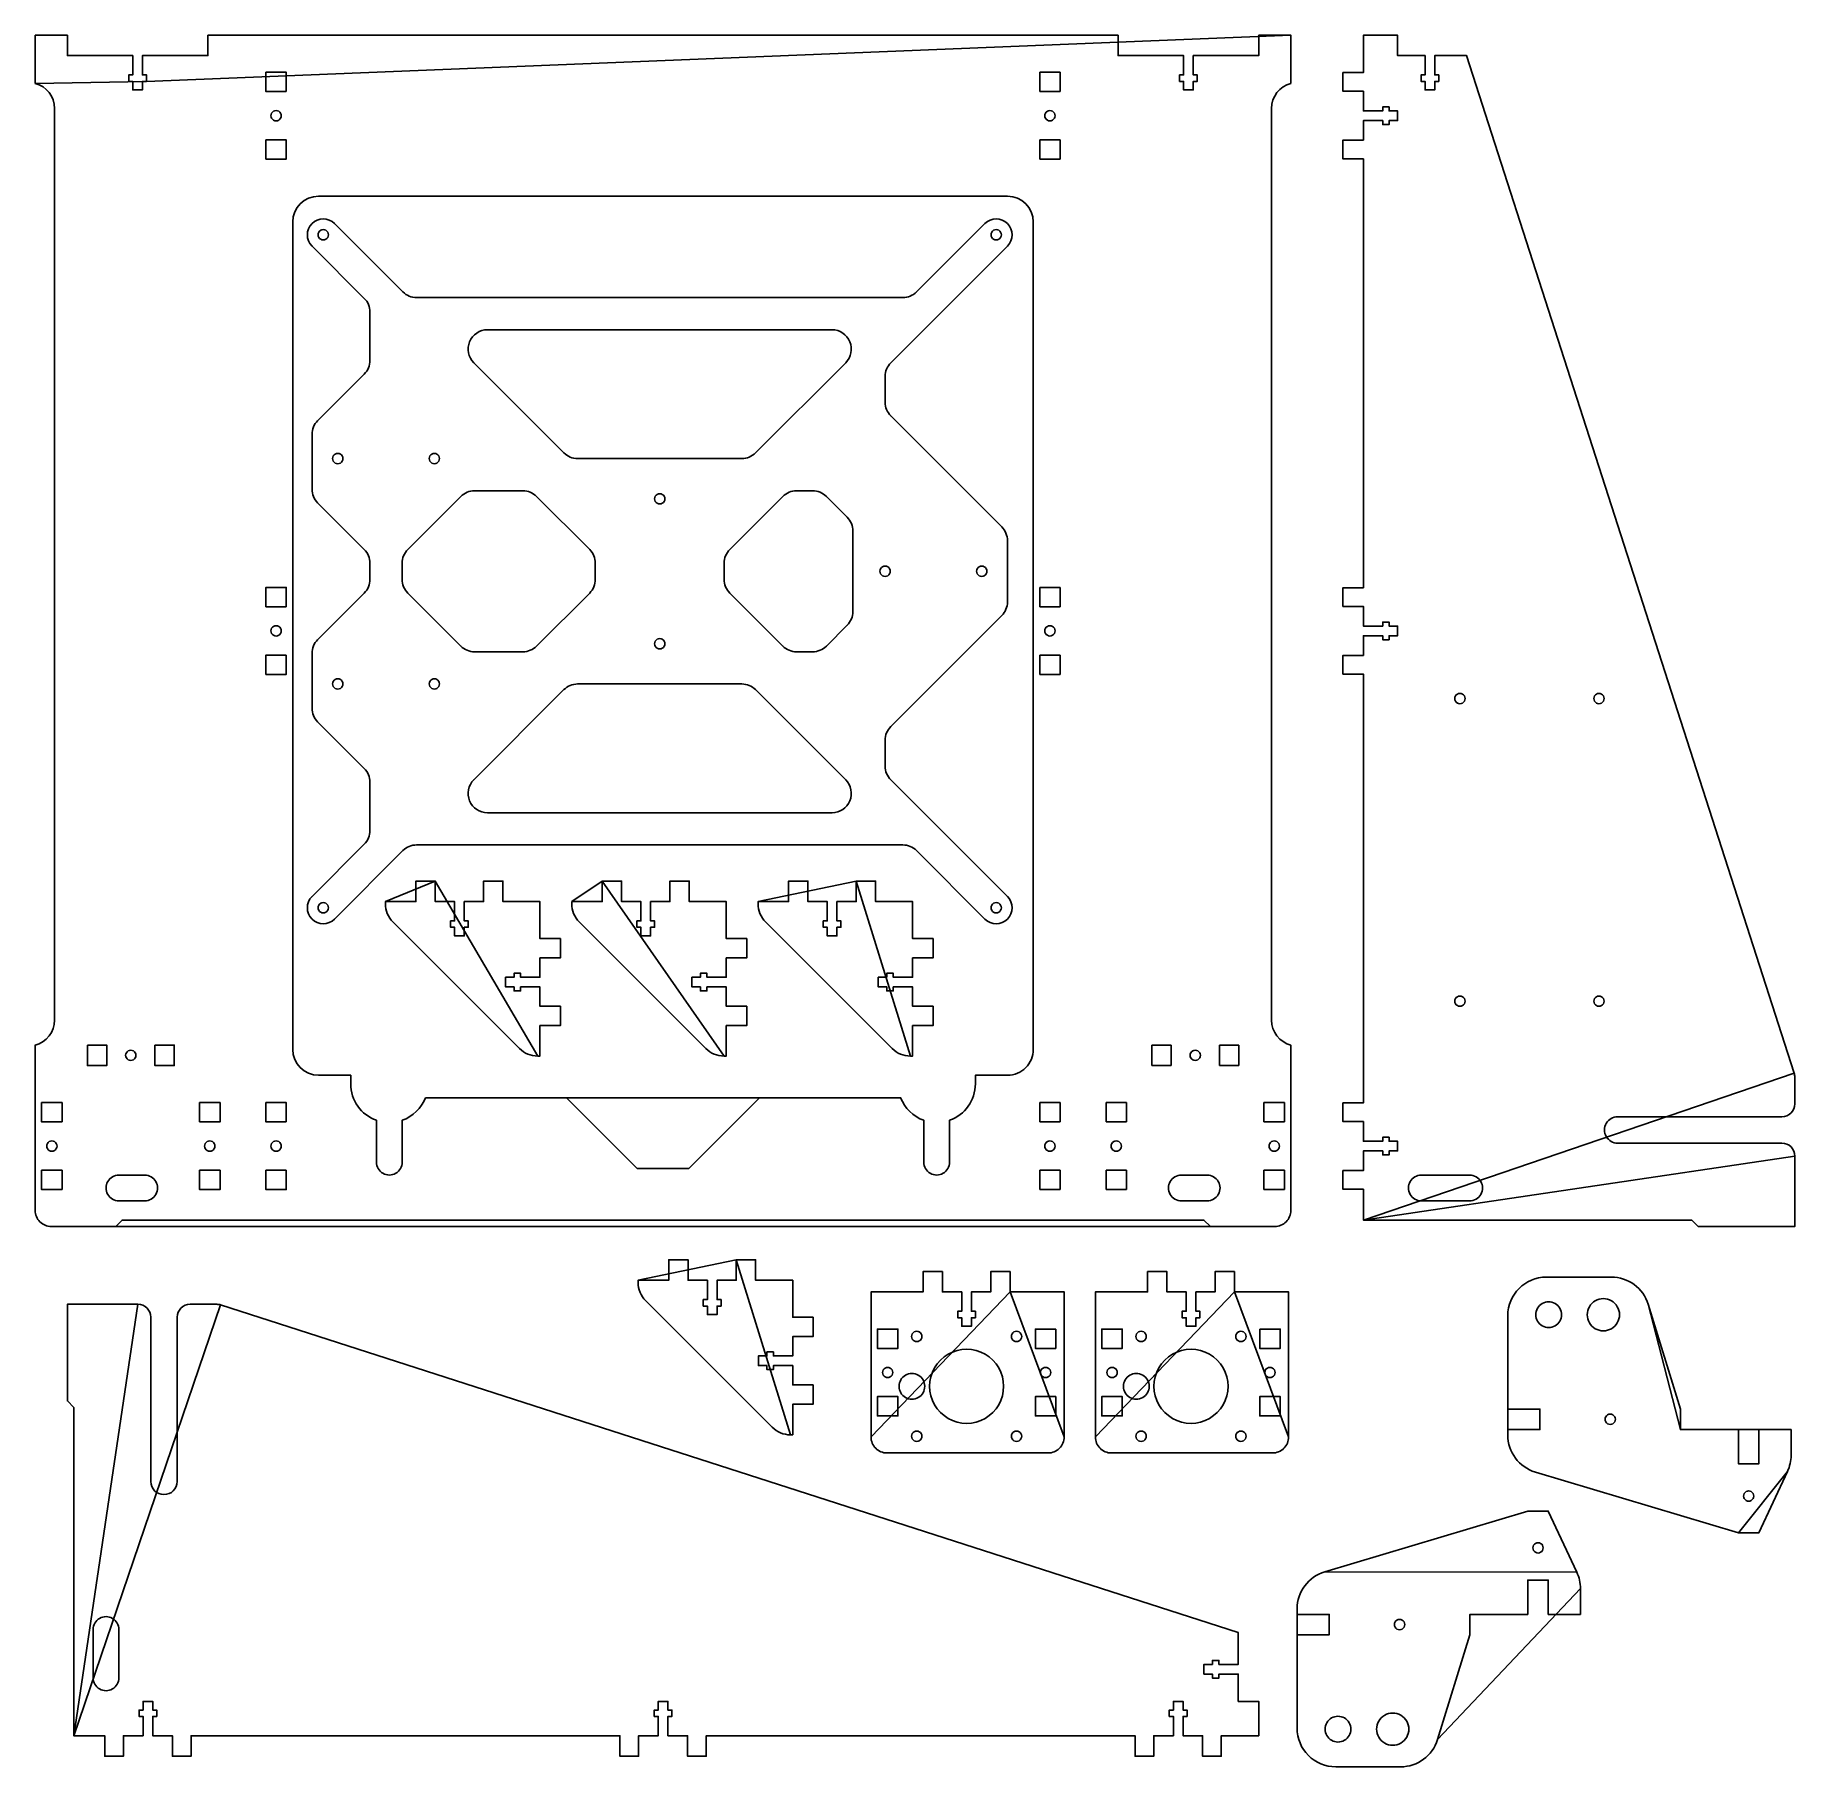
# Model space of a CAD drawing. Extents: x 25 to 572, y 43 to 581.
import ezdxf

# ---------------------------------------------------------------- set-up
doc = ezdxf.new("R2010")
doc.units = 0
doc.layers.get('0').update_dxf_attribs({"linetype": 'CONTINUOUS'})

msp = doc.modelspace()

# ---------------------------------------------------------------- linework, layer by layer
at = {"color": 7}
for points in [[(25.414226, 565.900104), (25.414226, 580.900104), (35.414226, 580.900104), (35.414226, 574.550104), (55.739226, 574.550104), (55.739226, 568.550104), (54.489226, 568.550104), (54.489226, 566.550104), (55.739226, 566.550104), (55.739226, 563.900104), (58.739226, 563.900104), (58.739226, 566.550104), (59.989226, 566.550104), (59.989226, 566.550104)], [(59.989226, 566.550104), (59.989226, 568.550104), (58.739226, 568.550104), (58.739226, 574.550104), (79.064226, 574.550104), (79.064226, 580.900104), (361.764226, 580.900104), (361.764226, 574.550104), (382.089226, 574.550104), (382.089226, 568.550104), (380.839226, 568.550104), (380.839226, 566.550104), (382.089226, 566.550104), (382.089226, 563.900104), (385.089226, 563.900104), (385.089226, 566.550104), (386.339226, 566.550104), (386.339226, 568.550104), (385.089226, 568.550104), (385.089226, 574.550104), (405.414226, 574.550104), (405.414226, 580.900104), (415.414226, 580.900104)], [(571.737847, 258.497963), (469.974928, 574.550104), (460.080346, 574.550104), (460.080346, 568.550104), (461.330346, 568.550104), (461.330346, 566.550104), (460.080346, 566.550104), (460.080346, 563.900104), (457.080346, 563.900104), (457.080346, 566.550104), (455.830346, 566.550104), (455.830346, 568.550104), (457.080346, 568.550104), (457.080346, 574.550104), (448.580346, 574.550104), (448.580346, 580.900104), (437.930346, 580.900104), (437.930346, 569.300104), (431.580346, 569.300104), (431.580346, 563.500104), (437.930346, 563.500104), (437.930346, 557.400104), (443.930346, 557.400104), (443.930346, 558.650104), (445.930346, 558.650104), (445.930346, 557.400104), (448.580346, 557.400104), (448.580346, 554.400104), (445.930346, 554.400104), (445.930346, 553.150104), (443.930346, 553.150104), (443.930346, 554.400104), (437.930346, 554.400104), (437.930346, 548.300104), (431.580346, 548.300104), (431.580346, 542.500104), (437.930346, 542.500104), (437.930346, 409.300104), (431.580346, 409.300104), (431.580346, 403.500104), (437.930346, 403.500104), (437.930346, 397.400104), (443.930346, 397.400104), (443.930346, 398.650104), (445.930346, 398.650104), (445.930346, 397.400104), (448.580346, 397.400104), (448.580346, 394.400104), (445.930346, 394.400104), (445.930346, 393.150104), (443.930346, 393.150104), (443.930346, 394.400104), (437.930346, 394.400104), (437.930346, 388.300104), (431.580346, 388.300104), (431.580346, 382.500104), (437.930346, 382.500104), (437.930346, 249.300104), (431.580346, 249.300104), (431.580346, 243.500104), (437.930346, 243.500104), (437.930346, 237.400104), (443.930346, 237.400104), (443.930346, 238.650104), (445.930346, 238.650104), (445.930346, 237.400104), (448.580346, 237.400104), (448.580346, 234.400104), (445.930346, 234.400104), (445.930346, 233.150104), (443.930346, 233.150104), (443.930346, 234.400104), (437.930346, 234.400104), (437.930346, 228.300104), (431.580346, 228.300104), (431.580346, 222.500104), (437.930346, 222.500104), (437.930346, 212.900104), (437.930346, 212.900104)], [(101.839226, 555.900104), (101.839226, 555.900104)], [(342.189226, 555.900104), (342.189226, 555.900104)], [(327.414226, 530.900104), (113.414226, 530.900104)], [(139.630154, 501.167903), (118.387513, 522.410544)], [(320.387513, 522.410544), (299.144873, 501.167903)], [(116.487513, 518.910544), (116.487513, 518.910544)], [(325.487513, 518.910544), (325.487513, 518.910544)], [(272.902232, 489.410544), (165.872794, 489.410544)], [(161.630154, 479.167903), (189.630154, 451.167903)], [(249.144872, 451.167903), (277.144873, 479.167903)], [(325.630154, 428.167903), (291.144873, 462.653185)], [(120.987513, 449.410544), (120.987513, 449.410544)], [(150.987513, 449.410544), (150.987513, 449.410544)], [(193.872795, 449.410544), (244.902232, 449.410544), (244.902232, 449.410544)], [(157.630154, 437.653185), (141.144873, 421.167903)], [(176.902232, 439.410544), (161.872795, 439.410544)], [(257.630154, 437.653185), (241.144872, 421.167903)], [(266.902232, 439.410544), (261.872795, 439.410544)], [(277.630154, 431.167903), (271.144872, 437.653185)], [(220.987513, 436.910544), (220.987513, 436.910544)], [(199.387513, 411.895826), (199.387513, 416.925263), (199.387513, 416.925263)], [(290.987513, 414.410544), (290.987513, 414.410544)], [(320.987513, 414.410544), (320.987513, 414.410544)], [(141.144873, 407.653185), (157.630154, 391.167904)], [(241.144872, 407.653185), (257.630154, 391.167904)], [(291.144873, 366.167903), (325.630154, 400.653185), (325.630154, 400.653185)], [(101.839226, 395.900104), (101.839226, 395.900104)], [(271.144872, 391.167904), (277.630154, 397.653185)], [(342.189226, 395.900104), (342.189226, 395.900104)], [(220.987513, 391.910544), (220.987513, 391.910544)], [(261.872795, 389.410544), (266.902232, 389.410544), (266.902232, 389.410544)], [(120.987513, 379.410544), (120.987513, 379.410544)], [(150.987513, 379.410544), (150.987513, 379.410544)], [(189.630154, 377.653185), (161.630154, 349.653185)], [(277.144873, 349.653185), (249.144872, 377.653185), (249.144872, 377.653185)], [(469.530346, 374.880104), (469.530346, 374.880104)], [(512.710346, 374.880104), (512.710346, 374.880104)], [(327.387513, 313.410544), (291.144873, 349.653185)], [(165.872794, 339.410544), (272.902232, 339.410544)], [(127.630154, 329.653185), (111.387513, 313.410544)], [(143.872794, 329.410544), (294.902232, 329.410544)], [(299.144873, 327.653185), (320.387513, 306.410544)], [(149.674994, 318.186244), (143.674994, 318.186244), (143.674994, 311.836244), (134.174994, 311.836244)], [(181.488702, 263.836244), (182.174994, 263.836244), (182.174994, 273.336244), (188.524994, 273.336244), (188.524994, 279.336244), (182.174994, 279.336244), (182.174994, 285.336244), (176.174994, 285.336244), (176.174994, 284.086244), (174.174994, 284.086244), (174.174994, 285.336244), (171.524994, 285.336244), (171.524994, 288.336244), (174.174994, 288.336244), (174.174994, 289.586244), (176.174994, 289.586244), (176.174994, 288.336244), (182.174994, 288.336244), (182.174994, 294.336244), (188.524994, 294.336244), (188.524994, 300.336244), (182.174994, 300.336244), (182.174994, 311.836244), (170.674994, 311.836244), (170.674994, 318.186244), (164.674994, 318.186244), (164.674994, 311.836244), (158.674994, 311.836244), (158.674994, 305.836244), (159.924994, 305.836244), (159.924994, 303.836244), (158.674994, 303.836244), (158.674994, 301.186244), (155.674994, 301.186244), (155.674994, 303.836244), (154.424994, 303.836244), (154.424994, 305.836244), (155.674994, 305.836244), (155.674994, 311.836244), (149.674994, 311.836244), (149.674994, 318.186244), (149.674994, 318.186244)], [(201.545678, 318.186244), (201.545678, 311.836244), (192.045678, 311.836244)], [(239.359387, 263.836244), (240.045678, 263.836244), (240.045678, 273.336244), (246.395678, 273.336244), (246.395678, 279.336244), (240.045678, 279.336244), (240.045678, 285.336244), (234.045678, 285.336244), (234.045678, 284.086244), (232.045678, 284.086244), (232.045678, 285.336244), (229.395678, 285.336244), (229.395678, 288.336244), (232.045678, 288.336244), (232.045678, 289.586244), (234.045678, 289.586244), (234.045678, 288.336244), (240.045678, 288.336244), (240.045678, 294.336244), (246.395678, 294.336244), (246.395678, 300.336244), (240.045678, 300.336244), (240.045678, 311.836244), (228.545678, 311.836244), (228.545678, 318.186244), (222.545678, 318.186244), (222.545678, 311.836244), (216.545678, 311.836244), (216.545678, 305.836244), (217.795678, 305.836244), (217.795678, 303.836244), (216.545678, 303.836244), (216.545678, 301.186244), (213.545678, 301.186244), (213.545678, 303.836244), (212.295678, 303.836244), (212.295678, 305.836244), (213.545678, 305.836244), (213.545678, 311.836244), (207.545678, 311.836244), (207.545678, 318.186244), (201.545678, 318.186244), (201.545678, 318.186244)], [(280.416363, 318.186244), (280.416363, 311.836244), (274.416363, 311.836244), (274.416363, 305.836244), (275.666363, 305.836244), (275.666363, 303.836244), (274.416363, 303.836244), (274.416363, 301.186244), (271.416363, 301.186244), (271.416363, 303.836244), (270.166363, 303.836244), (270.166363, 305.836244), (271.416363, 305.836244), (271.416363, 311.836244), (265.416362, 311.836244), (265.416362, 318.186244), (259.416363, 318.186244), (259.416363, 311.836244), (249.916363, 311.836244)], [(297.230071, 263.836244), (297.916363, 263.836244), (297.916363, 273.336244), (304.266363, 273.336244), (304.266363, 279.336244), (297.916363, 279.336244), (297.916363, 285.336244), (291.916363, 285.336244), (291.916363, 284.086244), (289.916363, 284.086244), (289.916363, 285.336244), (287.266363, 285.336244), (287.266363, 288.336244), (289.916363, 288.336244), (289.916363, 289.586244), (291.916363, 289.586244), (291.916363, 288.336244), (297.916363, 288.336244), (297.916363, 294.336244), (304.266363, 294.336244), (304.266363, 300.336244), (297.916363, 300.336244), (297.916363, 311.836244), (286.416363, 311.836244), (286.416363, 318.186244), (280.416363, 318.186244), (280.416363, 318.186244)], [(116.487513, 309.910544), (116.487513, 309.910544)], [(325.487513, 309.910544), (325.487513, 309.910544)], [(136.51814, 305.493098), (175.831848, 266.17939)], [(469.530346, 280.900104), (469.530346, 280.900104)], [(512.710346, 280.900104), (512.710346, 280.900104)], [(25.414226, 215.900104), (25.414226, 267.250104)], [(56.714226, 264.075104), (56.714226, 264.075104)], [(387.314226, 264.075104), (387.314226, 264.075104)], [(113.414226, 257.900104), (123.414226, 257.900104)], [(317.414226, 255.213813), (317.414226, 257.900104)], [(146.612079, 250.900104), (190.414226, 250.900104), (212.414226, 228.900104), (228.414226, 228.900104), (250.414226, 250.900104), (294.216372, 250.900104)], [(139.414226, 230.900104), (139.414226, 243.900104)], [(301.414226, 243.900104), (301.414226, 230.900104)], [(309.414226, 230.900104), (309.414226, 243.900104)], [(32.189226, 235.900104), (32.189226, 235.900104)], [(81.239226, 235.900104), (81.239226, 235.900104)], [(101.839226, 235.900104), (101.839226, 235.900104)], [(342.189226, 235.900104), (342.189226, 235.900104)], [(362.789226, 235.900104), (362.789226, 235.900104)], [(411.839226, 235.900104), (411.839226, 235.900104)], [(567.930346, 236.800104), (516.930346, 236.800104)], [(139.414226, 230.900104), (139.414226, 230.900104)], [(437.930346, 212.900104), (539.930346, 212.900104), (541.930346, 210.900104), (571.930346, 210.900104), (571.930346, 232.800104)], [(455.930346, 218.900104), (455.930346, 218.900104)], [(410.414226, 210.900104), (390.414226, 210.900104), (388.414226, 212.900104), (52.414226, 212.900104), (50.414226, 210.900104), (30.414226, 210.900104)], [(243.179266, 200.562664), (243.179266, 194.212664), (237.179265, 194.212664), (237.179265, 188.212664), (238.429265, 188.212664), (238.429265, 186.212664), (237.179265, 186.212664), (237.179265, 183.562664), (234.179266, 183.562664), (234.179266, 186.212664), (232.929265, 186.212664), (232.929265, 188.212664), (234.179266, 188.212664), (234.179266, 194.212664), (228.179265, 194.212664), (228.179265, 200.562664), (222.179266, 200.562664), (222.179266, 194.212664), (212.679265, 194.212664)], [(259.992974, 146.212664), (260.679266, 146.212664), (260.679266, 155.712664), (267.029266, 155.712664), (267.029266, 161.712664), (260.679266, 161.712664), (260.679266, 167.712664), (254.679265, 167.712664), (254.679265, 166.462664), (252.679265, 166.462664), (252.679265, 167.712664), (250.029265, 167.712664), (250.029265, 170.712664), (252.679265, 170.712664), (252.679265, 171.962664), (254.679265, 171.962664), (254.679265, 170.712664), (260.679266, 170.712664), (260.679266, 176.712664), (267.029266, 176.712664), (267.029266, 182.712664), (260.679266, 182.712664), (260.679266, 194.212664), (249.179265, 194.212664), (249.179265, 200.562664), (243.179266, 200.562664), (243.179266, 200.562664)], [(328.207004, 190.574508), (328.207004, 196.924508), (322.207004, 196.924508), (322.207004, 190.574508), (316.207004, 190.574508), (316.207004, 184.574508), (317.457004, 184.574508), (317.457004, 182.574508), (316.207004, 182.574508), (316.207004, 179.924508), (313.207004, 179.924508), (313.207004, 182.574508), (311.957004, 182.574508), (311.957004, 184.574508), (313.207004, 184.574508), (313.207004, 190.574508), (307.207004, 190.574508), (307.207004, 196.924508), (301.207004, 196.924508), (301.207004, 190.574508), (285.007004, 190.574508), (285.007004, 145.574508)], [(397.89919, 190.574508), (397.89919, 196.924508), (391.899191, 196.924508), (391.899191, 190.574508), (385.89919, 190.574508), (385.89919, 184.574508), (387.14919, 184.574508), (387.14919, 182.574508), (385.89919, 182.574508), (385.89919, 179.924508), (382.89919, 179.924508), (382.89919, 182.574508), (381.64919, 182.574508), (381.64919, 184.574508), (382.89919, 184.574508), (382.89919, 190.574508), (376.89919, 190.574508), (376.89919, 196.924508), (370.89919, 196.924508), (370.89919, 190.574508), (354.69919, 190.574508), (354.69919, 145.574508)], [(37.414226, 52.749988), (37.414226, 154.749988), (35.414226, 156.749988), (35.414226, 186.749988), (57.314226, 186.749988)], [(83.012085, 186.557488), (399.064226, 84.79457), (399.064226, 74.899988), (393.064226, 74.899988), (393.064226, 76.149988), (391.064226, 76.149988), (391.064226, 74.899988), (388.414226, 74.899988), (388.414226, 71.899988), (391.064226, 71.899988), (391.064226, 70.649988), (393.064226, 70.649988), (393.064226, 71.899988), (399.064226, 71.899988), (399.064226, 63.399987), (405.414226, 63.399987), (405.414226, 52.749988), (393.814225, 52.749988), (393.814225, 46.399988), (388.014226, 46.399988), (388.014226, 52.749988), (381.914226, 52.749988), (381.914226, 58.749987), (383.164226, 58.749987), (383.164226, 60.749988), (381.914226, 60.749988), (381.914226, 63.399987), (378.914226, 63.399987), (378.914226, 60.749988), (377.664226, 60.749988), (377.664226, 58.749987), (378.914226, 58.749987), (378.914226, 52.749988), (372.814226, 52.749988), (372.814226, 46.399988), (367.014226, 46.399988), (367.014226, 52.749988), (233.814226, 52.749988), (233.814226, 46.399988), (228.014225, 46.399988), (228.014225, 52.749988), (221.914226, 52.749988), (221.914226, 58.749987), (223.164226, 58.749987), (223.164226, 60.749988), (221.914226, 60.749988), (221.914226, 63.399987), (218.914226, 63.399987), (218.914226, 60.749988), (217.664226, 60.749988), (217.664226, 58.749987), (218.914226, 58.749987), (218.914226, 52.749988), (212.814226, 52.749988), (212.814226, 46.399988), (207.014226, 46.399988), (207.014226, 52.749988), (73.814226, 52.749988), (73.814226, 46.399988), (68.014226, 46.399988), (68.014226, 52.749988), (61.914226, 52.749988), (61.914226, 58.749987), (63.164226, 58.749987), (63.164226, 60.749988), (61.914226, 60.749988), (61.914226, 63.399987), (58.914226, 63.399987), (58.914226, 60.749988), (57.664226, 60.749988), (57.664226, 58.749987), (58.914226, 58.749987), (58.914226, 52.749988), (52.814226, 52.749988), (52.814226, 46.399988), (47.014226, 46.399988), (47.014226, 52.749988), (37.414226, 52.749988), (37.414226, 52.749988)], [(73.514226, 186.749988), (81.78614, 186.749988)], [(345.007004, 145.574508), (345.007004, 190.574508), (328.207004, 190.574508), (328.207004, 190.574508)], [(414.69919, 145.574508), (414.69919, 190.574508), (397.89919, 190.574508), (397.89919, 190.574508)], [(526.384927, 186.745296), (536.424051, 154.207423), (536.424051, 147.857423), (536.424051, 147.857423)], [(482.774051, 146.147787), (482.774051, 147.857423), (492.774051, 147.857423), (492.774051, 154.207423), (482.774051, 154.207423), (482.774051, 183.207423)], [(499.474051, 183.507423), (499.474051, 183.507423)], [(517.474051, 183.507423), (517.474051, 183.507423)], [(293.357004, 173.074508), (293.357004, 179.074508), (287.007004, 179.074508), (287.007004, 173.074508), (293.357004, 173.074508), (293.357004, 173.074508)], [(300.807004, 176.774508), (300.807004, 176.774508)], [(331.807004, 176.774508), (331.807004, 176.774508)], [(342.407004, 179.074508), (336.057004, 179.074508), (336.057004, 173.074508), (342.407004, 173.074508), (342.407004, 179.074508), (342.407004, 179.074508)], [(356.69919, 173.074508), (363.04919, 173.074508), (363.04919, 179.074508), (356.69919, 179.074508), (356.69919, 173.074508), (356.69919, 173.074508)], [(370.49919, 176.774508), (370.49919, 176.774508)], [(401.49919, 176.774508), (401.499191, 176.774508)], [(405.74919, 179.074508), (405.74919, 173.074508), (412.09919, 173.074508), (412.09919, 179.074508), (405.74919, 179.074508), (405.74919, 179.074508)], [(291.782004, 165.574508), (291.782004, 165.574508)], [(340.832004, 165.574508), (340.832004, 165.574508)], [(361.47419, 165.574508), (361.474191, 165.574508)], [(410.52419, 165.574508), (410.52419, 165.574508)], [(301.707004, 161.274508), (301.707004, 161.274508)], [(326.207004, 161.274508), (326.207004, 161.274508)], [(371.39919, 161.274508), (371.39919, 161.274508)], [(395.89919, 161.274508), (395.89919, 161.274508)], [(293.357004, 152.074508), (293.357004, 158.074508), (287.007004, 158.074508), (287.007004, 152.074508), (293.357004, 152.074508), (293.357004, 152.074508)], [(336.057004, 152.074508), (342.407004, 152.074508), (342.407004, 158.074508), (336.057004, 158.074508), (336.057004, 152.074508), (336.057004, 152.074508)], [(363.04919, 152.074508), (363.04919, 158.074508), (356.69919, 158.074508), (356.69919, 152.074508), (363.04919, 152.074508), (363.04919, 152.074508)], [(405.74919, 152.074508), (412.09919, 152.074508), (412.09919, 158.074508), (405.74919, 158.074508), (405.74919, 152.074508), (405.74919, 152.074508)], [(516.199051, 151.032423), (516.199051, 151.032423)], [(536.424051, 147.857423), (554.424051, 147.857423), (554.424051, 137.207423), (560.774051, 137.207423), (560.774051, 147.857423), (570.774051, 147.857423)], [(300.807004, 145.774508), (300.807004, 145.774508)], [(331.807004, 145.774508), (331.807004, 145.774508)], [(370.49919, 145.774508), (370.49919, 145.774508)], [(401.49919, 145.774508), (401.499191, 145.774508)], [(290.007004, 140.574508), (340.007004, 140.574508)], [(569.645159, 134.792204), (560.774051, 115.812841), (554.424051, 115.812841)], [(559.199051, 127.207423), (559.199051, 127.207423)], [(425.916536, 103.668232), (488.999923, 122.504836), (495.349923, 122.504836), (504.22103, 103.525473)], [(493.774923, 111.110254), (493.774923, 111.110254)], [(505.349923, 98.444231), (505.349923, 90.460254), (495.349923, 90.460254), (495.349923, 101.110254), (488.999923, 101.110254), (488.999923, 90.460254), (470.999923, 90.460254), (470.999923, 84.110254), (460.960799, 51.572381)], [(417.349923, 55.110254), (417.349923, 84.110254), (427.349923, 84.110254), (427.349923, 90.460254), (417.349923, 90.460254)], [(450.774923, 87.285254), (450.774923, 87.285254)], [(434.049923, 54.810254), (434.049923, 54.810254)], [(452.049923, 54.810254), (452.049923, 54.810254)], [(449.494176, 43.110254), (429.349923, 43.110254), (429.349923, 43.110254)]]:
    msp.add_lwpolyline(points, close=True, dxfattribs=at)
for points in [[(103.414225, 563.400104), (103.414225, 569.400104), (97.064225, 569.400104), (97.064225, 563.400104), (103.414225, 563.400104)], [(337.414226, 563.400104), (337.414226, 569.400104)], [(337.414226, 569.400104), (343.764226, 569.400104)], [(343.764226, 569.400104), (343.764226, 563.400104)], [(343.764226, 563.400104), (337.414226, 563.400104)], [(97.064225, 542.400104), (103.414225, 542.400104), (103.414225, 548.400104), (97.064225, 548.400104), (97.064225, 542.400104)], [(337.414226, 548.400104), (343.764226, 548.400104)], [(337.414226, 542.400104), (337.414226, 548.400104)], [(343.764226, 548.400104), (343.764226, 542.400104)], [(343.764226, 542.400104), (337.414226, 542.400104)], [(103.414225, 403.400104), (103.414225, 409.400104), (97.064225, 409.400104), (97.064225, 403.400104), (103.414225, 403.400104)], [(337.414226, 403.400104), (337.414226, 409.400104)], [(337.414226, 409.400104), (343.764226, 409.400104)], [(343.764226, 409.400104), (343.764226, 403.400104)], [(343.764226, 403.400104), (337.414226, 403.400104)], [(103.414225, 388.400104), (97.064225, 388.400104), (97.064225, 382.400104), (103.414225, 382.400104), (103.414225, 388.400104)], [(337.414226, 388.400104), (343.764226, 388.400104)], [(337.414226, 382.400104), (337.414226, 388.400104)], [(343.764226, 388.400104), (343.764226, 382.400104)], [(343.764226, 382.400104), (337.414226, 382.400104)], [(41.614226, 267.250104), (41.614226, 260.900104), (47.614226, 260.900104), (47.614226, 267.250104), (41.614226, 267.250104)], [(62.614226, 267.250104), (62.614226, 260.900104), (68.614226, 260.900104), (68.614226, 267.250104), (62.614226, 267.250104)], [(372.214226, 267.250104), (378.214226, 267.250104)], [(372.214226, 260.900104), (372.214226, 267.250104)], [(378.214226, 267.250104), (378.214226, 260.900104)], [(393.214226, 267.250104), (399.214226, 267.250104)], [(393.214226, 260.900104), (393.214226, 267.250104)], [(399.214226, 267.250104), (399.214226, 260.900104)], [(378.214226, 260.900104), (372.214226, 260.900104)], [(399.214226, 260.900104), (393.214226, 260.900104)], [(33.764226, 243.400104), (33.764226, 249.400104), (27.414226, 249.400104), (27.414226, 243.400104), (33.764226, 243.400104)], [(76.464225, 243.400104), (82.814225, 243.400104), (82.814225, 249.400104), (76.464225, 249.400104), (76.464225, 243.400104)], [(103.414225, 243.400104), (103.414225, 249.400104), (97.064225, 249.400104), (97.064225, 243.400104), (103.414225, 243.400104)], [(337.414226, 243.400104), (337.414226, 249.400104)], [(337.414226, 249.400104), (343.764226, 249.400104)], [(343.764226, 249.400104), (343.764226, 243.400104)], [(358.014226, 249.400104), (364.364226, 249.400104)], [(358.014226, 243.400104), (358.014226, 249.400104)], [(364.364226, 249.400104), (364.364226, 243.400104)], [(407.064226, 243.400104), (407.064226, 249.400104)], [(407.064226, 249.400104), (413.414226, 249.400104)], [(413.414226, 249.400104), (413.414226, 243.400104)], [(343.764226, 243.400104), (337.414226, 243.400104)], [(364.364226, 243.400104), (358.014226, 243.400104)], [(413.414226, 243.400104), (407.064226, 243.400104)], [(33.764226, 222.400104), (33.764226, 228.400104), (27.414226, 228.400104), (27.414226, 222.400104), (33.764226, 222.400104)], [(59.414226, 226.900104), (51.414226, 226.900104)], [(82.814225, 228.400104), (76.464225, 228.400104), (76.464225, 222.400104), (82.814225, 222.400104), (82.814225, 228.400104)], [(103.414225, 228.400104), (97.064225, 228.400104), (97.064225, 222.400104), (103.414225, 222.400104), (103.414225, 228.400104)], [(337.414226, 228.400104), (343.764226, 228.400104)], [(337.414226, 222.400104), (337.414226, 228.400104)], [(343.764226, 228.400104), (343.764226, 222.400104)], [(358.014226, 228.400104), (364.364226, 228.400104)], [(358.014226, 222.400104), (358.014226, 228.400104)], [(364.364226, 228.400104), (364.364226, 222.400104)], [(389.414226, 226.900104), (381.414226, 226.900104)], [(407.064226, 222.400104), (407.064226, 228.400104)], [(407.064226, 228.400104), (413.414226, 228.400104)], [(413.414226, 228.400104), (413.414226, 222.400104)], [(51.414226, 218.900104), (59.414226, 218.900104)], [(343.764226, 222.400104), (337.414226, 222.400104)], [(364.364226, 222.400104), (358.014226, 222.400104)], [(381.414226, 218.900104), (389.414226, 218.900104)], [(413.414226, 222.400104), (407.064226, 222.400104)], [(43.414226, 70.749988), (43.414226, 85.749988)], [(51.414226, 85.749988), (51.414226, 70.749988)]]:
    msp.add_lwpolyline(points, dxfattribs=at)
for points in [[(415.414226, 580.900104), (415.414226, 580.900104), (415.414226, 565.900104), (415.414226, 565.900104)], [(31.414226, 558.154137), (31.414225, 561.802124), (28.946373, 564.988107), (25.414226, 565.900104)], [(415.414226, 565.900104), (411.882078, 564.988107), (409.414226, 561.802124), (409.414226, 558.154137)], [(31.414226, 274.996071), (31.414226, 274.996071), (31.414226, 558.154137), (31.414226, 558.154137)], [(101.039226, 557.285745), (100.544184, 557.571557), (99.934267, 557.571557), (99.439226, 557.285745)], [(341.389225, 557.285745), (340.894184, 557.571557), (340.284267, 557.571557), (339.789226, 557.285745)], [(409.414226, 558.154137), (409.414226, 558.154137), (409.414226, 274.996071), (409.414226, 274.996071)], [(99.439226, 557.285745), (98.944184, 556.999932), (98.639226, 556.471729), (98.639226, 555.900104)], [(98.639226, 555.900104), (98.639226, 555.328479), (98.944184, 554.800276), (99.439226, 554.514464)], [(99.439226, 554.514464), (99.934267, 554.228651), (100.544184, 554.228651), (101.039226, 554.514464)], [(101.839226, 555.900104), (101.839226, 556.471729), (101.534267, 556.999932), (101.039226, 557.285745)], [(101.039226, 554.514464), (101.534267, 554.800276), (101.839226, 555.328479), (101.839226, 555.900104)], [(339.789226, 557.285745), (339.294184, 556.999932), (338.989226, 556.471729), (338.989226, 555.900104)], [(338.989226, 555.900104), (338.989226, 555.328479), (339.294184, 554.800276), (339.789226, 554.514464)], [(339.789226, 554.514464), (340.284267, 554.228651), (340.894184, 554.228651), (341.389226, 554.514464)], [(342.189225, 555.900104), (342.189225, 556.471729), (341.884267, 556.999932), (341.389225, 557.285745)], [(341.389226, 554.514464), (341.884267, 554.800276), (342.189226, 555.328479), (342.189226, 555.900104)], [(113.414226, 530.900104), (108.995948, 530.900104), (105.414226, 527.318382), (105.414226, 522.900104)], [(335.414226, 522.900104), (335.414226, 527.318382), (331.832504, 530.900104), (327.414226, 530.900104)], [(105.414226, 522.900104), (105.414226, 522.900104), (105.414226, 265.900104), (105.414226, 265.900104)], [(111.387967, 522.41009), (109.455147, 520.477271), (109.454944, 517.343614), (111.387513, 515.410544)], [(118.387513, 522.410544), (116.454443, 524.343113), (113.320786, 524.34291), (111.387967, 522.41009)], [(114.087513, 520.296185), (113.592472, 520.010372), (113.287513, 519.482169), (113.287513, 518.910544)], [(115.687513, 520.296185), (115.192471, 520.581997), (114.582555, 520.581997), (114.087513, 520.296185)], [(116.487513, 518.910544), (116.487513, 519.482169), (116.182555, 520.010372), (115.687513, 520.296185)], [(327.387059, 522.41009), (325.45424, 524.34291), (322.320583, 524.343113), (320.387513, 522.410544)], [(323.087513, 520.296185), (322.592471, 520.010372), (322.287513, 519.482169), (322.287513, 518.910544)], [(324.687513, 520.296185), (324.192471, 520.581997), (323.582555, 520.581997), (323.087513, 520.296185)], [(325.487513, 518.910544), (325.487513, 519.482169), (325.182555, 520.010372), (324.687513, 520.296185)], [(327.387513, 515.410544), (329.320082, 517.343614), (329.319879, 520.477271), (327.387059, 522.41009)], [(335.414226, 265.900104), (335.414226, 265.900104), (335.414226, 522.900104), (335.414226, 522.900104)], [(111.387513, 515.410544), (111.387513, 515.410544), (127.630154, 499.167903), (127.630154, 499.167903)], [(113.287513, 518.910544), (113.287513, 518.338919), (113.592472, 517.810716), (114.087513, 517.524904)], [(114.087513, 517.524904), (114.582555, 517.239091), (115.192471, 517.239091), (115.687513, 517.524904)], [(115.687513, 517.524904), (116.182555, 517.810716), (116.487513, 518.338919), (116.487513, 518.910544)], [(291.144873, 479.167903), (291.144873, 479.167903), (327.387513, 515.410544), (327.387513, 515.410544)], [(322.287513, 518.910544), (322.287513, 518.338919), (322.592472, 517.810716), (323.087513, 517.524904)], [(323.087513, 517.524904), (323.582555, 517.239091), (324.192471, 517.239091), (324.687513, 517.524904)], [(324.687513, 517.524904), (325.182555, 517.810716), (325.487513, 518.338919), (325.487513, 518.910544)], [(127.630154, 499.167903), (128.755372, 498.042685), (129.387513, 496.516562), (129.387513, 494.925263)], [(143.872794, 499.410544), (142.281496, 499.410544), (140.755372, 500.042685), (139.630154, 501.167903)], [(294.902232, 499.410544), (294.902232, 499.410544), (143.872794, 499.410544), (143.872794, 499.410544)], [(299.144873, 501.167903), (298.019654, 500.042685), (296.493531, 499.410544), (294.902232, 499.410544)], [(129.387513, 494.925263), (129.387513, 494.925263), (129.387513, 479.895826), (129.387513, 479.895826)], [(165.872794, 489.410544), (163.446021, 489.410544), (161.258203, 487.948691), (160.329517, 485.706645)], [(278.445509, 485.706645), (277.516823, 487.948691), (275.329005, 489.410544), (272.902232, 489.410544)], [(160.329517, 485.706645), (159.400831, 483.464598), (159.914166, 480.883891), (161.630154, 479.167903)], [(277.144873, 479.167903), (278.860861, 480.883891), (279.374195, 483.464598), (278.445509, 485.706645)], [(127.630154, 475.653185), (127.630154, 475.653185), (113.144872, 461.167904), (113.144872, 461.167904)], [(129.387513, 479.895826), (129.387513, 478.304527), (128.755372, 476.778403), (127.630154, 475.653185)], [(289.387513, 474.925263), (289.387513, 476.516562), (290.019654, 478.042685), (291.144873, 479.167903)], [(289.387513, 466.895825), (289.387513, 466.895825), (289.387513, 474.925263), (289.387513, 474.925263)], [(291.144873, 462.653185), (290.019654, 463.778403), (289.387513, 465.304527), (289.387513, 466.895825)], [(113.144872, 461.167904), (112.019654, 460.042685), (111.387513, 458.516562), (111.387513, 456.925263)], [(111.387513, 456.925263), (111.387513, 456.925263), (111.387513, 439.895825), (111.387513, 439.895825)], [(118.587513, 450.796185), (118.092472, 450.510372), (117.787513, 449.982169), (117.787513, 449.410544)], [(117.787513, 449.410544), (117.787513, 448.838919), (118.092472, 448.310716), (118.587513, 448.024904)], [(120.187513, 450.796185), (119.692471, 451.081997), (119.082555, 451.081997), (118.587513, 450.796185)], [(120.987513, 449.410544), (120.987513, 449.982169), (120.682555, 450.510372), (120.187513, 450.796185)], [(120.187513, 448.024904), (120.682555, 448.310716), (120.987513, 448.838919), (120.987513, 449.410544)], [(148.587513, 450.796185), (148.092471, 450.510372), (147.787513, 449.982169), (147.787513, 449.410544)], [(147.787513, 449.410544), (147.787513, 448.838919), (148.092471, 448.310716), (148.587513, 448.024903)], [(150.187513, 450.796185), (149.692471, 451.081997), (149.082555, 451.081997), (148.587513, 450.796185)], [(150.987513, 449.410544), (150.987513, 449.982169), (150.682555, 450.510372), (150.187513, 450.796185)], [(150.187513, 448.024903), (150.682555, 448.310716), (150.987513, 448.838919), (150.987513, 449.410544)], [(189.630154, 451.167903), (190.755372, 450.042685), (192.281496, 449.410544), (193.872795, 449.410544)], [(244.902232, 449.410544), (246.493531, 449.410544), (248.019654, 450.042685), (249.144872, 451.167903)], [(118.587513, 448.024904), (119.082555, 447.739091), (119.692472, 447.739091), (120.187513, 448.024904)], [(148.587513, 448.024903), (149.082555, 447.739091), (149.692471, 447.739091), (150.187513, 448.024903)], [(111.387513, 439.895825), (111.387513, 438.304527), (112.019654, 436.778403), (113.144872, 435.653185)], [(161.872795, 439.410544), (160.281496, 439.410544), (158.755372, 438.778403), (157.630154, 437.653185)], [(181.144872, 437.653185), (180.019654, 438.778403), (178.493531, 439.410544), (176.902232, 439.410544)], [(197.630154, 421.167903), (197.630154, 421.167903), (181.144872, 437.653185), (181.144872, 437.653185)], [(218.587513, 438.296185), (218.092471, 438.010372), (217.787513, 437.482169), (217.787513, 436.910544)], [(220.187513, 438.296185), (219.692471, 438.581997), (219.082555, 438.581997), (218.587513, 438.296185)], [(220.987513, 436.910544), (220.987513, 437.482169), (220.682555, 438.010372), (220.187513, 438.296185)], [(261.872795, 439.410544), (260.281496, 439.410544), (258.755372, 438.778403), (257.630154, 437.653185)], [(271.144872, 437.653185), (270.019654, 438.778403), (268.493531, 439.410544), (266.902232, 439.410544)], [(113.144872, 435.653185), (113.144872, 435.653185), (127.630154, 421.167903), (127.630154, 421.167903)], [(217.787513, 436.910544), (217.787513, 436.338919), (218.092471, 435.810716), (218.587513, 435.524903)], [(218.587513, 435.524903), (219.082555, 435.239091), (219.692471, 435.239091), (220.187513, 435.524903)], [(220.187513, 435.524903), (220.682555, 435.810716), (220.987513, 436.338919), (220.987513, 436.910544)], [(279.387513, 426.925263), (279.387513, 428.516562), (278.755372, 430.042685), (277.630154, 431.167903)], [(279.387513, 401.895826), (279.387513, 401.895826), (279.387513, 426.925263), (279.387513, 426.925263)], [(327.387513, 423.925263), (327.387513, 425.516562), (326.755372, 427.042685), (325.630154, 428.167903)], [(127.630154, 421.167903), (128.755372, 420.042685), (129.387513, 418.516562), (129.387513, 416.925263)], [(141.144873, 421.167903), (140.019654, 420.042685), (139.387513, 418.516562), (139.387513, 416.925263)], [(199.387513, 416.925263), (199.387513, 418.516562), (198.755372, 420.042685), (197.630154, 421.167903)], [(241.144872, 421.167903), (240.019654, 420.042685), (239.387513, 418.516562), (239.387513, 416.925263)], [(327.387513, 404.895825), (327.387513, 404.895825), (327.387513, 423.925263), (327.387513, 423.925263)], [(129.387513, 416.925263), (129.387513, 416.925263), (129.387513, 411.895826), (129.387513, 411.895826)], [(139.387513, 416.925263), (139.387513, 416.925263), (139.387513, 411.895826), (139.387513, 411.895826)], [(239.387513, 416.925263), (239.387513, 416.925263), (239.387513, 411.895826), (239.387513, 411.895826)], [(288.587513, 415.796185), (288.092471, 415.510372), (287.787513, 414.982169), (287.787513, 414.410544)], [(290.187513, 415.796185), (289.692471, 416.081997), (289.082555, 416.081997), (288.587513, 415.796185)], [(290.987513, 414.410544), (290.987513, 414.982169), (290.682555, 415.510372), (290.187513, 415.796185)], [(318.587513, 415.796185), (318.092471, 415.510372), (317.787513, 414.982169), (317.787513, 414.410544)], [(320.187513, 415.796185), (319.692471, 416.081997), (319.082555, 416.081997), (318.587513, 415.796185)], [(320.987513, 414.410544), (320.987513, 414.982169), (320.682555, 415.510372), (320.187513, 415.796185)], [(129.387513, 411.895826), (129.387513, 410.304527), (128.755372, 408.778403), (127.630154, 407.653185)], [(139.387513, 411.895826), (139.387513, 410.304527), (140.019654, 408.778403), (141.144873, 407.653185)], [(197.630154, 407.653185), (198.755372, 408.778403), (199.387513, 410.304527), (199.387513, 411.895826)], [(239.387513, 411.895826), (239.387513, 410.304527), (240.019654, 408.778403), (241.144872, 407.653185)], [(287.787513, 414.410544), (287.787513, 413.838919), (288.092471, 413.310716), (288.587513, 413.024903)], [(288.587513, 413.024903), (289.082555, 412.739091), (289.692471, 412.739091), (290.187513, 413.024903)], [(290.187513, 413.024903), (290.682555, 413.310716), (290.987513, 413.838919), (290.987513, 414.410544)], [(317.787513, 414.410544), (317.787513, 413.838919), (318.092472, 413.310716), (318.587513, 413.024904)], [(318.587513, 413.024904), (319.082555, 412.739091), (319.692471, 412.739091), (320.187513, 413.024904)], [(320.187513, 413.024904), (320.682555, 413.310716), (320.987513, 413.838919), (320.987513, 414.410544)], [(127.630154, 407.653185), (127.630154, 407.653185), (113.144872, 393.167904), (113.144872, 393.167904)], [(181.144872, 391.167904), (181.144872, 391.167904), (197.630154, 407.653185), (197.630154, 407.653185)], [(325.630154, 400.653185), (326.755372, 401.778403), (327.387513, 403.304527), (327.387513, 404.895825)], [(277.630154, 397.653185), (278.755372, 398.778403), (279.387513, 400.304527), (279.387513, 401.895826)], [(99.439226, 397.285745), (98.944184, 396.999932), (98.639226, 396.471729), (98.639226, 395.900104)], [(98.639226, 395.900104), (98.639226, 395.328479), (98.944184, 394.800276), (99.439226, 394.514464)], [(101.039226, 397.285745), (100.544184, 397.571557), (99.934267, 397.571557), (99.439226, 397.285745)], [(99.439226, 394.514464), (99.934267, 394.228651), (100.544184, 394.228651), (101.039226, 394.514464)], [(101.839226, 395.900104), (101.839226, 396.471729), (101.534267, 396.999932), (101.039226, 397.285745)], [(101.039226, 394.514464), (101.534267, 394.800276), (101.839226, 395.328479), (101.839226, 395.900104)], [(220.187513, 393.296185), (219.692471, 393.581997), (219.082555, 393.581997), (218.587513, 393.296185)], [(339.789226, 397.285745), (339.294184, 396.999932), (338.989226, 396.471729), (338.989226, 395.900104)], [(338.989226, 395.900104), (338.989226, 395.328479), (339.294184, 394.800276), (339.789226, 394.514464)], [(341.389225, 397.285745), (340.894184, 397.571557), (340.284267, 397.571557), (339.789226, 397.285745)], [(339.789226, 394.514464), (340.284267, 394.228651), (340.894184, 394.228651), (341.389226, 394.514464)], [(342.189225, 395.900104), (342.189225, 396.471729), (341.884267, 396.999932), (341.389225, 397.285745)], [(341.389226, 394.514464), (341.884267, 394.800276), (342.189226, 395.328479), (342.189226, 395.900104)], [(113.144872, 393.167904), (112.019654, 392.042685), (111.387513, 390.516562), (111.387513, 388.925263)], [(111.387513, 388.925263), (111.387513, 388.925263), (111.387513, 371.895825), (111.387513, 371.895825)], [(157.630154, 391.167904), (158.755372, 390.042685), (160.281496, 389.410544), (161.872795, 389.410544)], [(161.872795, 389.410544), (161.872795, 389.410544), (176.902232, 389.410544), (176.902232, 389.410544)], [(176.902232, 389.410544), (178.493531, 389.410544), (180.019654, 390.042685), (181.144872, 391.167904)], [(218.587513, 393.296185), (218.092471, 393.010372), (217.787513, 392.482169), (217.787513, 391.910544)], [(217.787513, 391.910544), (217.787513, 391.338919), (218.092471, 390.810716), (218.587513, 390.524904)], [(218.587513, 390.524904), (219.082555, 390.239091), (219.692471, 390.239091), (220.187513, 390.524904)], [(220.987513, 391.910544), (220.987513, 392.482169), (220.682555, 393.010372), (220.187513, 393.296185)], [(220.187513, 390.524904), (220.682555, 390.810716), (220.987513, 391.338919), (220.987513, 391.910544)], [(257.630154, 391.167904), (258.755372, 390.042685), (260.281496, 389.410544), (261.872795, 389.410544)], [(266.902232, 389.410544), (268.493531, 389.410544), (270.019654, 390.042685), (271.144872, 391.167904)], [(118.587513, 380.796185), (118.092472, 380.510372), (117.787513, 379.982169), (117.787513, 379.410544)], [(117.787513, 379.410544), (117.787513, 378.838919), (118.092472, 378.310716), (118.587513, 378.024904)], [(120.187513, 380.796185), (119.692471, 381.081997), (119.082555, 381.081997), (118.587513, 380.796185)], [(118.587513, 378.024904), (119.082555, 377.739091), (119.692472, 377.739091), (120.187513, 378.024904)], [(120.987513, 379.410544), (120.987513, 379.982169), (120.682555, 380.510372), (120.187513, 380.796185)], [(120.187513, 378.024904), (120.682555, 378.310716), (120.987513, 378.838919), (120.987513, 379.410544)], [(148.587513, 380.796185), (148.092471, 380.510372), (147.787513, 379.982169), (147.787513, 379.410544)], [(147.787513, 379.410544), (147.787513, 378.838919), (148.092471, 378.310716), (148.587513, 378.024903)], [(150.187513, 380.796185), (149.692471, 381.081997), (149.082555, 381.081997), (148.587513, 380.796185)], [(148.587513, 378.024903), (149.082555, 377.739091), (149.692471, 377.739091), (150.187513, 378.024903)], [(150.987513, 379.410544), (150.987513, 379.982169), (150.682555, 380.510372), (150.187513, 380.796185)], [(150.187513, 378.024903), (150.682555, 378.310716), (150.987513, 378.838919), (150.987513, 379.410544)], [(193.872795, 379.410544), (192.281496, 379.410544), (190.755372, 378.778403), (189.630154, 377.653185)], [(244.902232, 379.410544), (244.902232, 379.410544), (193.872795, 379.410544), (193.872795, 379.410544)], [(249.144872, 377.653185), (248.019654, 378.778403), (246.493531, 379.410544), (244.902232, 379.410544)], [(111.387513, 371.895825), (111.387513, 370.304527), (112.019654, 368.778403), (113.144872, 367.653185)], [(467.130346, 376.265745), (466.635305, 375.979932), (466.330346, 375.451729), (466.330346, 374.880104)], [(466.330346, 374.880104), (466.330346, 374.308479), (466.635305, 373.780276), (467.130346, 373.494464)], [(468.730346, 376.265745), (468.235305, 376.551557), (467.625388, 376.551557), (467.130346, 376.265745)], [(467.130346, 373.494464), (467.625388, 373.208651), (468.235305, 373.208651), (468.730346, 373.494464)], [(469.530346, 374.880104), (469.530346, 375.451729), (469.225388, 375.979932), (468.730346, 376.265745)], [(468.730346, 373.494464), (469.225388, 373.780276), (469.530346, 374.308479), (469.530346, 374.880104)], [(510.310346, 376.265745), (509.815305, 375.979932), (509.510346, 375.451729), (509.510346, 374.880104)], [(509.510346, 374.880104), (509.510346, 374.308479), (509.815304, 373.780276), (510.310346, 373.494463)], [(511.910346, 376.265745), (511.415305, 376.551557), (510.805388, 376.551557), (510.310346, 376.265745)], [(510.310346, 373.494463), (510.805388, 373.208651), (511.415305, 373.208651), (511.910346, 373.494463)], [(512.710346, 374.880104), (512.710346, 375.451729), (512.405388, 375.979932), (511.910346, 376.265745)], [(511.910346, 373.494463), (512.405388, 373.780276), (512.710346, 374.308479), (512.710346, 374.880104)], [(113.144872, 367.653185), (113.144872, 367.653185), (127.630154, 353.167903), (127.630154, 353.167903)], [(289.387513, 361.925263), (289.387513, 363.516562), (290.019654, 365.042685), (291.144873, 366.167903)], [(289.387513, 353.895826), (289.387513, 353.895826), (289.387513, 361.925263), (289.387513, 361.925263)], [(127.630154, 353.167903), (128.755372, 352.042685), (129.387513, 350.516562), (129.387513, 348.925263)], [(291.144873, 349.653185), (290.019654, 350.778403), (289.387513, 352.304527), (289.387513, 353.895826)], [(129.387513, 348.925263), (129.387513, 348.925263), (129.387513, 333.895826), (129.387513, 333.895825)], [(161.630154, 349.653185), (159.914166, 347.937197), (159.400832, 345.35649), (160.329518, 343.114444)], [(278.445509, 343.114444), (279.374195, 345.35649), (278.86086, 347.937197), (277.144873, 349.653185)], [(160.329518, 343.114444), (161.258203, 340.872397), (163.446021, 339.410544), (165.872794, 339.410544)], [(272.902232, 339.410544), (275.329005, 339.410544), (277.516823, 340.872397), (278.445509, 343.114444)], [(129.387513, 333.895825), (129.387513, 332.304527), (128.755372, 330.778403), (127.630154, 329.653185)], [(139.630154, 327.653185), (140.755372, 328.778403), (142.281496, 329.410544), (143.872794, 329.410544)], [(294.902232, 329.410544), (296.493531, 329.410544), (298.019654, 328.778403), (299.144873, 327.653185)], [(118.387513, 306.410544), (118.387513, 306.410544), (139.630154, 327.653185), (139.630154, 327.653185)], [(111.387513, 313.410544), (109.454944, 311.477474), (109.455147, 308.343817), (111.387967, 306.410998)], [(115.687513, 311.296185), (115.192471, 311.581997), (114.582555, 311.581997), (114.087513, 311.296185)], [(134.174994, 311.836244), (134.174994, 311.836244), (134.174994, 311.149953), (134.174994, 311.149953)], [(192.045678, 311.836244), (192.045678, 311.836244), (192.045678, 311.149953), (192.045678, 311.149953)], [(249.916363, 311.836244), (249.916363, 311.836244), (249.916363, 311.149953), (249.916363, 311.149953)], [(324.687513, 311.296185), (324.192471, 311.581997), (323.582555, 311.581997), (323.087513, 311.296185)], [(327.387059, 306.410998), (329.319879, 308.343817), (329.320082, 311.477474), (327.387513, 313.410544)], [(111.387967, 306.410998), (113.320786, 304.478178), (116.454443, 304.477975), (118.387513, 306.410544)], [(114.087513, 311.296185), (113.592472, 311.010372), (113.287513, 310.482169), (113.287513, 309.910544)], [(113.287513, 309.910544), (113.287513, 309.338919), (113.592472, 308.810716), (114.087513, 308.524903)], [(114.087513, 308.524903), (114.582555, 308.239091), (115.192471, 308.239091), (115.687513, 308.524903)], [(116.487513, 309.910544), (116.487513, 310.482169), (116.182555, 311.010372), (115.687513, 311.296185)], [(115.687513, 308.524903), (116.182555, 308.810716), (116.487513, 309.338919), (116.487513, 309.910544)], [(134.174994, 311.149953), (134.174994, 309.028221), (135.017849, 306.993389), (136.51814, 305.493098)], [(192.045678, 311.149953), (192.045678, 309.028221), (192.888533, 306.993389), (194.388824, 305.493098)], [(249.916363, 311.149953), (249.916363, 309.028221), (250.759217, 306.993389), (252.259508, 305.493098)], [(320.387513, 306.410544), (322.320583, 304.477975), (325.45424, 304.478178), (327.387059, 306.410998)], [(323.087513, 311.296185), (322.592471, 311.010372), (322.287513, 310.482169), (322.287513, 309.910544)], [(322.287513, 309.910544), (322.287513, 309.338919), (322.592472, 308.810716), (323.087513, 308.524903)], [(323.087513, 308.524903), (323.582555, 308.239091), (324.192471, 308.239091), (324.687513, 308.524903)], [(325.487513, 309.910544), (325.487513, 310.482169), (325.182555, 311.010372), (324.687513, 311.296185)], [(324.687513, 308.524903), (325.182555, 308.810716), (325.487513, 309.338919), (325.487513, 309.910544)], [(194.388824, 305.493098), (194.388824, 305.493098), (233.702533, 266.17939), (233.702533, 266.17939)], [(252.259508, 305.493098), (252.259508, 305.493098), (291.573217, 266.17939), (291.573217, 266.17939)], [(467.130346, 282.285745), (466.635305, 281.999932), (466.330346, 281.471729), (466.330346, 280.900104)], [(466.330346, 280.900104), (466.330346, 280.328479), (466.635305, 279.800276), (467.130346, 279.514464)], [(468.730346, 282.285745), (468.235305, 282.571557), (467.625388, 282.571557), (467.130346, 282.285745)], [(467.130346, 279.514464), (467.625388, 279.228651), (468.235305, 279.228651), (468.730346, 279.514464)], [(469.530346, 280.900104), (469.530346, 281.471729), (469.225388, 281.999932), (468.730346, 282.285745)], [(468.730346, 279.514464), (469.225388, 279.800276), (469.530346, 280.328479), (469.530346, 280.900104)], [(510.310346, 282.285745), (509.815305, 281.999932), (509.510346, 281.471729), (509.510346, 280.900104)], [(509.510346, 280.900104), (509.510346, 280.328479), (509.815304, 279.800276), (510.310346, 279.514463)], [(511.910346, 282.285745), (511.415305, 282.571557), (510.805388, 282.571557), (510.310346, 282.285745)], [(510.310346, 279.514463), (510.805388, 279.228651), (511.415305, 279.228651), (511.910346, 279.514463)], [(512.710346, 280.900104), (512.710346, 281.471729), (512.405388, 281.999932), (511.910346, 282.285745)], [(511.910346, 279.514463), (512.405388, 279.800276), (512.710346, 280.328479), (512.710346, 280.900104)], [(25.414226, 267.250104), (28.946373, 268.162101), (31.414226, 271.348085), (31.414226, 274.996071)], [(409.414226, 274.996071), (409.414226, 271.348085), (411.882078, 268.162101), (415.414226, 267.250104)], [(54.314226, 265.460745), (53.819184, 265.174932), (53.514226, 264.646729), (53.514226, 264.075104)], [(53.514226, 264.075104), (53.514226, 263.503479), (53.819184, 262.975276), (54.314226, 262.689464)], [(55.914226, 265.460745), (55.419184, 265.746557), (54.809267, 265.746557), (54.314226, 265.460745)], [(54.314226, 262.689464), (54.809268, 262.403651), (55.419184, 262.403651), (55.914226, 262.689464)], [(56.714226, 264.075104), (56.714226, 264.646729), (56.409267, 265.174932), (55.914226, 265.460745)], [(55.914226, 262.689464), (56.409267, 262.975276), (56.714226, 263.503479), (56.714226, 264.075104)], [(105.414226, 265.900104), (105.414226, 261.481826), (108.995948, 257.900104), (113.414226, 257.900104)], [(175.831848, 266.17939), (177.332139, 264.679099), (179.36697, 263.836244), (181.488702, 263.836244)], [(233.702533, 266.17939), (235.202824, 264.679099), (237.237655, 263.836244), (239.359387, 263.836244)], [(291.573217, 266.17939), (293.073508, 264.679099), (295.108339, 263.836244), (297.230071, 263.836244)], [(333.07108, 260.24325), (334.571371, 261.743541), (335.414226, 263.778372), (335.414226, 265.900104)], [(384.914226, 265.460745), (384.419184, 265.174932), (384.114226, 264.646729), (384.114226, 264.075104)], [(384.114226, 264.075104), (384.114226, 263.503479), (384.419184, 262.975276), (384.914226, 262.689463)], [(386.514226, 265.460745), (386.019184, 265.746557), (385.409267, 265.746557), (384.914226, 265.460745)], [(384.914226, 262.689463), (385.409267, 262.403651), (386.019184, 262.403651), (386.514226, 262.689463)], [(387.314226, 264.075104), (387.314226, 264.646729), (387.009267, 265.174932), (386.514226, 265.460745)], [(386.514226, 262.689463), (387.009267, 262.975276), (387.314226, 263.503479), (387.314226, 264.075104)], [(415.414226, 267.250104), (415.414226, 267.250104), (415.414226, 215.900104), (415.414226, 215.900104)], [(123.414226, 257.900104), (123.414226, 257.900104), (123.414226, 255.213813), (123.414226, 255.213813)], [(317.414226, 257.900104), (317.414226, 257.900104), (327.414226, 257.900104), (327.414226, 257.900104)], [(327.414226, 257.900104), (329.535958, 257.900104), (331.570789, 258.742959), (333.07108, 260.24325)], [(571.930346, 257.272019), (571.930346, 257.688193), (571.865398, 258.101817), (571.737847, 258.497963)], [(571.930346, 249.000104), (571.930346, 249.000104), (571.930346, 257.272019), (571.930346, 257.272019)], [(123.414226, 255.213813), (123.414226, 250.128417), (126.619668, 245.595236), (131.414226, 243.900104)], [(309.414226, 243.900104), (314.208783, 245.595236), (317.414226, 250.128417), (317.414226, 255.213813)], [(139.414226, 243.900104), (142.72126, 245.069318), (145.351167, 247.626934), (146.612079, 250.900104)], [(294.216372, 250.900104), (295.477284, 247.626934), (298.107191, 245.069318), (301.414226, 243.900104)], [(567.930346, 245.000104), (568.991212, 245.000104), (570.008628, 245.421531), (570.758774, 246.171677)], [(570.758774, 246.171677), (571.508919, 246.921823), (571.930346, 247.939238), (571.930346, 249.000104)], [(131.414226, 243.900104), (131.414226, 243.900104), (131.414226, 230.900104), (131.414226, 230.900104)], [(513.379642, 238.850104), (512.647247, 240.118648), (512.647247, 241.68156), (513.379642, 242.950104)], [(513.379642, 242.950104), (514.112036, 244.218648), (515.465557, 245.000104), (516.930346, 245.000104)], [(516.930346, 245.000104), (516.930346, 245.000104), (567.930346, 245.000104), (567.930346, 245.000104)], [(29.789226, 237.285745), (29.294184, 236.999932), (28.989226, 236.471729), (28.989226, 235.900104)], [(28.989226, 235.900104), (28.989226, 235.328479), (29.294184, 234.800276), (29.789226, 234.514464)], [(31.389226, 237.285745), (30.894184, 237.571557), (30.284267, 237.571557), (29.789226, 237.285745)], [(32.189226, 235.900104), (32.189226, 236.471729), (31.884267, 236.999932), (31.389226, 237.285745)], [(31.389226, 234.514464), (31.884267, 234.800276), (32.189226, 235.328479), (32.189226, 235.900104)], [(78.839226, 237.285745), (78.344184, 236.999932), (78.039226, 236.471729), (78.039226, 235.900104)], [(78.039226, 235.900104), (78.039226, 235.328479), (78.344184, 234.800276), (78.839226, 234.514464)], [(80.439226, 237.285745), (79.944184, 237.571557), (79.334267, 237.571557), (78.839226, 237.285745)], [(81.239226, 235.900104), (81.239226, 236.471729), (80.934267, 236.999932), (80.439226, 237.285745)], [(80.439226, 234.514464), (80.934267, 234.800276), (81.239226, 235.328479), (81.239226, 235.900104)], [(99.439226, 237.285745), (98.944184, 236.999932), (98.639226, 236.471729), (98.639226, 235.900104)], [(98.639226, 235.900104), (98.639226, 235.328479), (98.944184, 234.800276), (99.439226, 234.514464)], [(101.039226, 237.285745), (100.544184, 237.571557), (99.934267, 237.571557), (99.439226, 237.285745)], [(101.839226, 235.900104), (101.839226, 236.471729), (101.534267, 236.999932), (101.039226, 237.285745)], [(101.039226, 234.514464), (101.534267, 234.800276), (101.839226, 235.328479), (101.839226, 235.900104)], [(339.789226, 237.285745), (339.294184, 236.999932), (338.989226, 236.471729), (338.989226, 235.900104)], [(338.989226, 235.900104), (338.989226, 235.328479), (339.294184, 234.800276), (339.789226, 234.514464)], [(341.389225, 237.285745), (340.894184, 237.571557), (340.284267, 237.571557), (339.789226, 237.285745)], [(342.189225, 235.900104), (342.189225, 236.471729), (341.884267, 236.999932), (341.389225, 237.285745)], [(341.389226, 234.514464), (341.884267, 234.800276), (342.189226, 235.328479), (342.189226, 235.900104)], [(360.389226, 237.285745), (359.894184, 236.999932), (359.589226, 236.471729), (359.589226, 235.900104)], [(359.589226, 235.900104), (359.589226, 235.328479), (359.894184, 234.800276), (360.389226, 234.514464)], [(361.989226, 237.285745), (361.494184, 237.571557), (360.884267, 237.571557), (360.389226, 237.285745)], [(362.789225, 235.900104), (362.789225, 236.471729), (362.484267, 236.999932), (361.989226, 237.285745)], [(361.989226, 234.514464), (362.484267, 234.800276), (362.789226, 235.328479), (362.789226, 235.900104)], [(409.439226, 237.285745), (408.944184, 236.999932), (408.639226, 236.471729), (408.639226, 235.900104)], [(408.639226, 235.900104), (408.639226, 235.328479), (408.944184, 234.800276), (409.439226, 234.514464)], [(411.039226, 237.285745), (410.544184, 237.571557), (409.934267, 237.571557), (409.439226, 237.285745)], [(411.839226, 235.900104), (411.839226, 236.471729), (411.534267, 236.999932), (411.039226, 237.285745)], [(411.039226, 234.514464), (411.534267, 234.800276), (411.839226, 235.328479), (411.839226, 235.900104)], [(516.930346, 236.800104), (515.465557, 236.800104), (514.112036, 237.58156), (513.379642, 238.850104)], [(570.758773, 235.628531), (570.008628, 236.378677), (568.991212, 236.800104), (567.930346, 236.800104)], [(571.930346, 232.800104), (571.930346, 233.86097), (571.508919, 234.878386), (570.758773, 235.628531)], [(29.789226, 234.514464), (30.284267, 234.228651), (30.894184, 234.228651), (31.389226, 234.514464)], [(78.839226, 234.514464), (79.334267, 234.228651), (79.944184, 234.228651), (80.439226, 234.514464)], [(99.439226, 234.514464), (99.934267, 234.228651), (100.544184, 234.228651), (101.039226, 234.514464)], [(131.414226, 230.900104), (131.414226, 229.471042), (132.176621, 228.150534), (133.414226, 227.436002)], [(137.414226, 227.436002), (138.65183, 228.150534), (139.414226, 229.471042), (139.414226, 230.900104)], [(301.414226, 230.900104), (301.414226, 229.471042), (302.176621, 228.150534), (303.414226, 227.436002)], [(307.414226, 227.436002), (308.65183, 228.150534), (309.414226, 229.471042), (309.414226, 230.900104)], [(339.789226, 234.514464), (340.284267, 234.228651), (340.894184, 234.228651), (341.389226, 234.514464)], [(360.389226, 234.514464), (360.884267, 234.228651), (361.494184, 234.228651), (361.989226, 234.514464)], [(409.439226, 234.514464), (409.934267, 234.228651), (410.544184, 234.228651), (411.039226, 234.514464)], [(47.950124, 224.900104), (47.235593, 223.6625), (47.235593, 222.137708), (47.950124, 220.900104)], [(51.414226, 226.900104), (49.985163, 226.900104), (48.664655, 226.137708), (47.950124, 224.900104)], [(62.878327, 224.900104), (62.163796, 226.137708), (60.843288, 226.900104), (59.414226, 226.900104)], [(62.878327, 220.900104), (63.592858, 222.137708), (63.592858, 223.6625), (62.878327, 224.900104)], [(133.414226, 227.436002), (134.65183, 226.721471), (136.176621, 226.721471), (137.414226, 227.436002)], [(303.414226, 227.436002), (304.65183, 226.721471), (306.176621, 226.721471), (307.414226, 227.436002)], [(377.950124, 224.900104), (377.235593, 223.6625), (377.235593, 222.137708), (377.950124, 220.900104)], [(381.414226, 226.900104), (379.985163, 226.900104), (378.664655, 226.137708), (377.950124, 224.900104)], [(392.878327, 224.900104), (392.163796, 226.137708), (390.843288, 226.900104), (389.414226, 226.900104)], [(392.878327, 220.900104), (393.592858, 222.137708), (393.592858, 223.6625), (392.878327, 224.900104)], [(452.466245, 224.900104), (451.751714, 223.6625), (451.751714, 222.137708), (452.466245, 220.900104)], [(455.930346, 226.900104), (454.501284, 226.900104), (453.180776, 226.137708), (452.466245, 224.900104)], [(470.930346, 226.900104), (470.930346, 226.900104), (455.930346, 226.900104), (455.930346, 226.900104)], [(474.394448, 224.900104), (473.679917, 226.137708), (472.359409, 226.900104), (470.930346, 226.900104)], [(474.394448, 220.900104), (475.108979, 222.137708), (475.108979, 223.6625), (474.394448, 224.900104)], [(47.950124, 220.900104), (48.664655, 219.6625), (49.985163, 218.900104), (51.414226, 218.900104)], [(59.414226, 218.900104), (60.843288, 218.900104), (62.163796, 219.6625), (62.878327, 220.900104)], [(377.950124, 220.900104), (378.664655, 219.6625), (379.985163, 218.900104), (381.414226, 218.900104)], [(389.414226, 218.900104), (390.843288, 218.900104), (392.163796, 219.6625), (392.878327, 220.900104)], [(452.466245, 220.900104), (453.180776, 219.6625), (454.501284, 218.900104), (455.930346, 218.900104)], [(455.930346, 218.900104), (455.930346, 218.900104), (470.930346, 218.900104), (470.930346, 218.900104)], [(470.930346, 218.900104), (472.359409, 218.900104), (473.679917, 219.6625), (474.394448, 220.900104)], [(26.878692, 212.36457), (25.94101, 213.302252), (25.414226, 214.574022), (25.414226, 215.900104)], [(415.414226, 215.900104), (415.414226, 214.574022), (414.887442, 213.302252), (413.94976, 212.36457)], [(30.414226, 210.900104), (29.088143, 210.900104), (27.816374, 211.426888), (26.878692, 212.36457)], [(413.94976, 212.36457), (413.012078, 211.426888), (411.740308, 210.900104), (410.414226, 210.900104)], [(212.679265, 194.212664), (212.679265, 194.212664), (212.679265, 193.526372), (212.679265, 193.526372)], [(212.679265, 193.526372), (212.679265, 191.40464), (213.52212, 189.369809), (215.022411, 187.869518)], [(482.774051, 183.207423), (482.774051, 189.83484), (488.146634, 195.207423), (494.774051, 195.207423)], [(494.774051, 195.207423), (494.774051, 195.207423), (514.918304, 195.207423), (514.918304, 195.207423)], [(514.918304, 195.207423), (520.182943, 195.207423), (524.832792, 191.775933), (526.384927, 186.745296)], [(57.314226, 186.749988), (58.375092, 186.749988), (59.392507, 186.32856), (60.142653, 185.578415)], [(70.685798, 185.578415), (71.435944, 186.32856), (72.45336, 186.749988), (73.514226, 186.749988)], [(81.78614, 186.749988), (82.202314, 186.749988), (82.615939, 186.68504), (83.012085, 186.557488)], [(215.022411, 187.869518), (215.022411, 187.869518), (254.33612, 148.55581), (254.33612, 148.55581)], [(493.474051, 186.971525), (492.236447, 186.256993), (491.474051, 184.936485), (491.474052, 183.507423)], [(497.474051, 186.971525), (496.236447, 187.686056), (494.711656, 187.686056), (493.474051, 186.971525)], [(499.474051, 183.507423), (499.474051, 184.936485), (498.711656, 186.256993), (497.474051, 186.971525)], [(509.974051, 187.83755), (508.427046, 186.944386), (507.474051, 185.293751), (507.474051, 183.507423)], [(514.974051, 187.83755), (513.427046, 188.730714), (511.521057, 188.730714), (509.974051, 187.83755)], [(517.474051, 183.507423), (517.474051, 185.293751), (516.521057, 186.944386), (514.974051, 187.83755)], [(60.142653, 185.578415), (60.892798, 184.828269), (61.314226, 183.810853), (61.314226, 182.749987)], [(61.314226, 182.749987), (61.314226, 182.749987), (61.314226, 131.749988), (61.314226, 131.749988)], [(69.514226, 182.749987), (69.514225, 183.810854), (69.935653, 184.828269), (70.685798, 185.578415)], [(69.514226, 131.749988), (69.514226, 131.749988), (69.514226, 182.749987), (69.514226, 182.749987)], [(491.474052, 183.507423), (491.474052, 182.078361), (492.236447, 180.757853), (493.474052, 180.043322)], [(497.474051, 180.043322), (498.711656, 180.757853), (499.474051, 182.078361), (499.474051, 183.507423)], [(507.474051, 183.507423), (507.474051, 181.721095), (508.427046, 180.07046), (509.974051, 179.177296)], [(514.974051, 179.177296), (516.521057, 180.07046), (517.474051, 181.721095), (517.474051, 183.507423)], [(298.407004, 178.160149), (297.911963, 177.874336), (297.607004, 177.346133), (297.607004, 176.774508)], [(297.607004, 176.774508), (297.607004, 176.202883), (297.911963, 175.67468), (298.407004, 175.388867)], [(300.007004, 178.160149), (299.511963, 178.445961), (298.902046, 178.445961), (298.407004, 178.160149)], [(298.407004, 175.388867), (298.902046, 175.103055), (299.511963, 175.103055), (300.007004, 175.388867)], [(300.807004, 176.774508), (300.807004, 177.346133), (300.502046, 177.874336), (300.007004, 178.160149)], [(300.007004, 175.388867), (300.502046, 175.67468), (300.807004, 176.202883), (300.807004, 176.774508)], [(329.407004, 178.160149), (328.911963, 177.874336), (328.607004, 177.346133), (328.607004, 176.774508)], [(328.607004, 176.774508), (328.607004, 176.202883), (328.911963, 175.67468), (329.407004, 175.388867)], [(331.007004, 178.160149), (330.511963, 178.445961), (329.902046, 178.445961), (329.407004, 178.160149)], [(329.407004, 175.388867), (329.902046, 175.103055), (330.511963, 175.103055), (331.007004, 175.388867)], [(331.807004, 176.774508), (331.807004, 177.346133), (331.502046, 177.874336), (331.007004, 178.160149)], [(331.007004, 175.388867), (331.502046, 175.67468), (331.807004, 176.202883), (331.807004, 176.774508)], [(368.09919, 178.160149), (367.604149, 177.874336), (367.29919, 177.346133), (367.299191, 176.774508)], [(367.299191, 176.774508), (367.299191, 176.202883), (367.604149, 175.67468), (368.09919, 175.388867)], [(369.69919, 178.160149), (369.204149, 178.445961), (368.594232, 178.445961), (368.09919, 178.160149)], [(368.09919, 175.388867), (368.594232, 175.103055), (369.204149, 175.103055), (369.69919, 175.388867)], [(370.49919, 176.774508), (370.49919, 177.346133), (370.194232, 177.874336), (369.69919, 178.160149)], [(369.69919, 175.388867), (370.194232, 175.67468), (370.49919, 176.202883), (370.49919, 176.774508)], [(399.099191, 178.160149), (398.604149, 177.874336), (398.299191, 177.346133), (398.299191, 176.774508)], [(398.299191, 176.774508), (398.299191, 176.202883), (398.604149, 175.67468), (399.099191, 175.388867)], [(400.69919, 178.160149), (400.204149, 178.445961), (399.594232, 178.445961), (399.099191, 178.160149)], [(399.099191, 175.388867), (399.594232, 175.103055), (400.204149, 175.103055), (400.69919, 175.388867)], [(401.49919, 176.774508), (401.49919, 177.346133), (401.194232, 177.874336), (400.69919, 178.160149)], [(400.69919, 175.388867), (401.194232, 175.67468), (401.49919, 176.202883), (401.49919, 176.774508)], [(493.474052, 180.043322), (494.711656, 179.32879), (496.236447, 179.32879), (497.474051, 180.043322)], [(509.974051, 179.177296), (511.521057, 178.284132), (513.427046, 178.284132), (514.974051, 179.177296)], [(308.957004, 171.2338), (305.398892, 169.179523), (303.207004, 165.383062), (303.207004, 161.274508)], [(320.457004, 171.2338), (316.898892, 173.288077), (312.515117, 173.288077), (308.957004, 171.2338)], [(326.207004, 161.274508), (326.207004, 165.383062), (324.015117, 169.179523), (320.457004, 171.2338)], [(378.64919, 171.2338), (375.091078, 169.179523), (372.899191, 165.383062), (372.899191, 161.274508)], [(390.14919, 171.2338), (386.591078, 173.288077), (382.207303, 173.288077), (378.64919, 171.2338)], [(395.89919, 161.274508), (395.89919, 165.383062), (393.707303, 169.179523), (390.14919, 171.2338)], [(289.382004, 166.960149), (288.886963, 166.674336), (288.582004, 166.146133), (288.582005, 165.574508)], [(288.582005, 165.574508), (288.582005, 165.002883), (288.886963, 164.47468), (289.382004, 164.188867)], [(290.982004, 166.960149), (290.486963, 167.245961), (289.877046, 167.245961), (289.382004, 166.960149)], [(289.382004, 164.188867), (289.877046, 163.903055), (290.486963, 163.903055), (290.982004, 164.188867)], [(291.782004, 165.574508), (291.782004, 166.146133), (291.477046, 166.674336), (290.982004, 166.960149)], [(290.982004, 164.188867), (291.477046, 164.47468), (291.782004, 165.002883), (291.782004, 165.574508)], [(295.707004, 164.738609), (294.4694, 164.024078), (293.707004, 162.70357), (293.707004, 161.274508)], [(299.707004, 164.738609), (298.4694, 165.453141), (296.944609, 165.453141), (295.707004, 164.738609)], [(301.707004, 161.274508), (301.707004, 162.70357), (300.944609, 164.024078), (299.707004, 164.738609)], [(338.432004, 166.960149), (337.936963, 166.674336), (337.632004, 166.146133), (337.632004, 165.574508)], [(337.632004, 165.574508), (337.632004, 165.002883), (337.936963, 164.47468), (338.432004, 164.188867)], [(340.032004, 166.960149), (339.536962, 167.245961), (338.927046, 167.245961), (338.432004, 166.960149)], [(338.432004, 164.188867), (338.927046, 163.903055), (339.536963, 163.903055), (340.032004, 164.188867)], [(340.832004, 165.574508), (340.832004, 166.146133), (340.527046, 166.674336), (340.032004, 166.960149)], [(340.032004, 164.188867), (340.527046, 164.47468), (340.832004, 165.002883), (340.832004, 165.574508)], [(359.074191, 166.960149), (358.579149, 166.674336), (358.274191, 166.146133), (358.274191, 165.574508)], [(358.274191, 165.574508), (358.274191, 165.002883), (358.579149, 164.47468), (359.074191, 164.188867)], [(360.67419, 166.960149), (360.179149, 167.245961), (359.569232, 167.245961), (359.074191, 166.960149)], [(359.074191, 164.188867), (359.569232, 163.903055), (360.179149, 163.903055), (360.674191, 164.188867)], [(361.47419, 165.574508), (361.47419, 166.146133), (361.169232, 166.674336), (360.67419, 166.960149)], [(360.674191, 164.188867), (361.169232, 164.47468), (361.47419, 165.002883), (361.47419, 165.574508)], [(365.39919, 164.738609), (364.161586, 164.024078), (363.399191, 162.70357), (363.399191, 161.274508)], [(369.39919, 164.738609), (368.161586, 165.453141), (366.636795, 165.453141), (365.39919, 164.738609)], [(371.39919, 161.274508), (371.39919, 162.70357), (370.636795, 164.024078), (369.39919, 164.738609)], [(408.12419, 166.960149), (407.629149, 166.674336), (407.32419, 166.146133), (407.324191, 165.574508)], [(407.324191, 165.574508), (407.324191, 165.002883), (407.629149, 164.47468), (408.12419, 164.188867)], [(409.72419, 166.960149), (409.229149, 167.245961), (408.619232, 167.245961), (408.12419, 166.960149)], [(408.12419, 164.188867), (408.619232, 163.903055), (409.229149, 163.903055), (409.72419, 164.188867)], [(410.52419, 165.574508), (410.52419, 166.146133), (410.219232, 166.674336), (409.72419, 166.960149)], [(409.72419, 164.188867), (410.219232, 164.47468), (410.52419, 165.002883), (410.52419, 165.574508)], [(293.707004, 161.274508), (293.707004, 159.845446), (294.4694, 158.524938), (295.707004, 157.810406)], [(299.707004, 157.810406), (300.944609, 158.524938), (301.707004, 159.845446), (301.707004, 161.274508)], [(303.207004, 161.274508), (303.207004, 157.165954), (305.398892, 153.369493), (308.957004, 151.315216)], [(320.457004, 151.315216), (324.015117, 153.369493), (326.207004, 157.165954), (326.207004, 161.274508)], [(363.399191, 161.274508), (363.399191, 159.845446), (364.161586, 158.524938), (365.39919, 157.810406)], [(369.39919, 157.810406), (370.636795, 158.524938), (371.39919, 159.845446), (371.39919, 161.274508)], [(372.899191, 161.274508), (372.899191, 157.165954), (375.091078, 153.369493), (378.649191, 151.315216)], [(390.14919, 151.315216), (393.707303, 153.369493), (395.89919, 157.165954), (395.89919, 161.274508)], [(295.707004, 157.810406), (296.944609, 157.095875), (298.4694, 157.095875), (299.707004, 157.810406)], [(365.39919, 157.810406), (366.636795, 157.095875), (368.161586, 157.095875), (369.39919, 157.810406)], [(254.33612, 148.55581), (255.836411, 147.055519), (257.871242, 146.212664), (259.992974, 146.212664)], [(308.957004, 151.315216), (312.515117, 149.260939), (316.898892, 149.260939), (320.457004, 151.315216)], [(378.649191, 151.315216), (382.207303, 149.260939), (386.591078, 149.260939), (390.14919, 151.315216)], [(513.799051, 152.418064), (513.30401, 152.132251), (512.999051, 151.604048), (512.999052, 151.032423)], [(512.999052, 151.032423), (512.999052, 150.460798), (513.30401, 149.932595), (513.799051, 149.646782)], [(515.399051, 152.418064), (514.90401, 152.703876), (514.294093, 152.703876), (513.799051, 152.418064)], [(513.799051, 149.646782), (514.294093, 149.36097), (514.90401, 149.36097), (515.399051, 149.646782)], [(516.199051, 151.032423), (516.199051, 151.604048), (515.894093, 152.132251), (515.399051, 152.418064)], [(515.399051, 149.646782), (515.894093, 149.932595), (516.199051, 150.460798), (516.199051, 151.032423)], [(570.774051, 147.857423), (570.774051, 147.857423), (570.774051, 139.873447), (570.774051, 139.873447)], [(285.007004, 145.574508), (285.007004, 144.248426), (285.533788, 142.976656), (286.47147, 142.038974)], [(298.407004, 147.160149), (297.911963, 146.874336), (297.607004, 146.346133), (297.607004, 145.774508)], [(297.607004, 145.774508), (297.607004, 145.202883), (297.911963, 144.67468), (298.407004, 144.388868)], [(300.007004, 147.160149), (299.511963, 147.445961), (298.902046, 147.445961), (298.407004, 147.160149)], [(298.407004, 144.388868), (298.902046, 144.103055), (299.511963, 144.103055), (300.007004, 144.388868)], [(300.807004, 145.774508), (300.807004, 146.346133), (300.502046, 146.874336), (300.007004, 147.160149)], [(300.007004, 144.388868), (300.502046, 144.67468), (300.807004, 145.202883), (300.807004, 145.774508)], [(329.407004, 147.160149), (328.911963, 146.874336), (328.607004, 146.346133), (328.607004, 145.774508)], [(328.607004, 145.774508), (328.607004, 145.202883), (328.911963, 144.67468), (329.407004, 144.388868)], [(331.007004, 147.160149), (330.511963, 147.445961), (329.902046, 147.445961), (329.407004, 147.160149)], [(329.407004, 144.388868), (329.902046, 144.103055), (330.511963, 144.103055), (331.007004, 144.388868)], [(331.807004, 145.774508), (331.807004, 146.346133), (331.502046, 146.874336), (331.007004, 147.160149)], [(331.007004, 144.388868), (331.502046, 144.67468), (331.807004, 145.202883), (331.807004, 145.774508)], [(343.542538, 142.038974), (344.48022, 142.976656), (345.007004, 144.248426), (345.007004, 145.574508)], [(354.69919, 145.574508), (354.69919, 144.248426), (355.225975, 142.976656), (356.163656, 142.038974)], [(368.09919, 147.160149), (367.604149, 146.874336), (367.29919, 146.346133), (367.299191, 145.774508)], [(367.299191, 145.774508), (367.299191, 145.202883), (367.604149, 144.67468), (368.09919, 144.388868)], [(369.69919, 147.160149), (369.204149, 147.445961), (368.594232, 147.445961), (368.09919, 147.160149)], [(368.09919, 144.388868), (368.594232, 144.103055), (369.204149, 144.103055), (369.69919, 144.388868)], [(370.49919, 145.774508), (370.49919, 146.346133), (370.194232, 146.874336), (369.69919, 147.160149)], [(369.69919, 144.388868), (370.194232, 144.67468), (370.49919, 145.202883), (370.49919, 145.774508)], [(399.099191, 147.160149), (398.604149, 146.874336), (398.299191, 146.346133), (398.299191, 145.774508)], [(398.299191, 145.774508), (398.299191, 145.202883), (398.604149, 144.67468), (399.099191, 144.388868)], [(400.69919, 147.160149), (400.204149, 147.445961), (399.594232, 147.445961), (399.099191, 147.160149)], [(399.099191, 144.388868), (399.594232, 144.103055), (400.204149, 144.103055), (400.69919, 144.388868)], [(401.49919, 145.774508), (401.49919, 146.346133), (401.194232, 146.874336), (400.69919, 147.160149)], [(400.69919, 144.388868), (401.194232, 144.67468), (401.49919, 145.202883), (401.49919, 145.774508)], [(413.234724, 142.038974), (414.172406, 142.976656), (414.69919, 144.248426), (414.69919, 145.574508)], [(491.340664, 134.649445), (486.257431, 136.167291), (482.774051, 140.842778), (482.774051, 146.147787)], [(286.47147, 142.038974), (287.409152, 141.101292), (288.680922, 140.574508), (290.007004, 140.574508)], [(340.007004, 140.574508), (341.333087, 140.574508), (342.604856, 141.101292), (343.542538, 142.038974)], [(356.163656, 142.038974), (357.101338, 141.101292), (358.373108, 140.574508), (359.69919, 140.574508)], [(359.69919, 140.574508), (359.69919, 140.574508), (409.69919, 140.574508), (409.69919, 140.574508)], [(409.69919, 140.574508), (411.025273, 140.574508), (412.297042, 141.101292), (413.234724, 142.038974)], [(570.774051, 139.873447), (570.774051, 138.117504), (570.388689, 136.382957), (569.645159, 134.792204)], [(61.314226, 131.749988), (61.314226, 129.48562), (63.149858, 127.649988), (65.414226, 127.649988)], [(65.414226, 127.649988), (67.678593, 127.649988), (69.514225, 129.48562), (69.514226, 131.749988)], [(554.424051, 115.812841), (554.424051, 115.812841), (491.340664, 134.649445), (491.340664, 134.649445)], [(556.799051, 128.593064), (556.304009, 128.307251), (555.999051, 127.779048), (555.999051, 127.207423)], [(555.999051, 127.207423), (555.999051, 126.635798), (556.304009, 126.107595), (556.799051, 125.821782)], [(558.399051, 128.593064), (557.90401, 128.878877), (557.294093, 128.878877), (556.799051, 128.593064)], [(556.799051, 125.821782), (557.294093, 125.53597), (557.90401, 125.53597), (558.399051, 125.821782)], [(559.199051, 127.207423), (559.199051, 127.779048), (558.894093, 128.307251), (558.399051, 128.593064)], [(558.399051, 125.821782), (558.894093, 126.107595), (559.199051, 126.635798), (559.199051, 127.207423)], [(491.374923, 112.495895), (490.879882, 112.210082), (490.574923, 111.681879), (490.574923, 111.110254)], [(490.574923, 111.110254), (490.574923, 110.538629), (490.879882, 110.010426), (491.374923, 109.724614)], [(492.974923, 112.495895), (492.479882, 112.781707), (491.869965, 112.781707), (491.374923, 112.495895)], [(491.374923, 109.724614), (491.869965, 109.438801), (492.479882, 109.438801), (492.974923, 109.724614)], [(493.774923, 111.110254), (493.774923, 111.681879), (493.469965, 112.210082), (492.974923, 112.495895)], [(492.974923, 109.724614), (493.469965, 110.010426), (493.774923, 110.538629), (493.774923, 111.110254)], [(417.349923, 92.169891), (417.349923, 97.474899), (420.833303, 102.150386), (425.916536, 103.668232)], [(504.22103, 103.525473), (504.964561, 101.93472), (505.349923, 100.200173), (505.349923, 98.444231)], [(45.414226, 89.214089), (44.176621, 88.499558), (43.414226, 87.17905), (43.414226, 85.749988)], [(49.414226, 89.214089), (48.176621, 89.92862), (46.65183, 89.92862), (45.414226, 89.214089)], [(51.414225, 85.749988), (51.414225, 87.17905), (50.65183, 88.499558), (49.414226, 89.214089)], [(417.349923, 90.460254), (417.349923, 90.460254), (417.349923, 92.169891), (417.349923, 92.169891)], [(448.374923, 88.670895), (447.879882, 88.385082), (447.574923, 87.856879), (447.574923, 87.285254)], [(449.974923, 88.670895), (449.479882, 88.956707), (448.869965, 88.956707), (448.374923, 88.670895)], [(450.774923, 87.285254), (450.774923, 87.856879), (450.469965, 88.385082), (449.974923, 88.670895)], [(447.574923, 87.285254), (447.574923, 86.713629), (447.879882, 86.185426), (448.374923, 85.899614)], [(448.374923, 85.899614), (448.869965, 85.613801), (449.479882, 85.613801), (449.974923, 85.899614)], [(449.974923, 85.899614), (450.469965, 86.185426), (450.774923, 86.713629), (450.774923, 87.285254)], [(43.414226, 70.749988), (43.414226, 69.320925), (44.176621, 68.000417), (45.414226, 67.285886)], [(45.414226, 67.285886), (46.65183, 66.571355), (48.176621, 66.571355), (49.414226, 67.285886)], [(49.414226, 67.285886), (50.65183, 68.000417), (51.414225, 69.320925), (51.414225, 70.749988)], [(420.864642, 46.624973), (418.614205, 48.87541), (417.349923, 51.927656), (417.349923, 55.110254)], [(428.049923, 58.274356), (426.812319, 57.559825), (426.049923, 56.239317), (426.049923, 54.810254)], [(426.049923, 54.810254), (426.049923, 53.381192), (426.812319, 52.060684), (428.049923, 51.346153)], [(432.049923, 58.274356), (430.812319, 58.988887), (429.287528, 58.988887), (428.049923, 58.274356)], [(434.049923, 54.810254), (434.049923, 56.239317), (433.287528, 57.559825), (432.049923, 58.274356)], [(432.049923, 51.346153), (433.287528, 52.060684), (434.049923, 53.381192), (434.049923, 54.810254)], [(444.549923, 59.140381), (443.002918, 58.247217), (442.049923, 56.596582), (442.049924, 54.810254)], [(442.049924, 54.810254), (442.049924, 53.023926), (443.002918, 51.373291), (444.549923, 50.480127)], [(449.549923, 59.140381), (448.002918, 60.033545), (446.096929, 60.033545), (444.549923, 59.140381)], [(452.049923, 54.810254), (452.049923, 56.596582), (451.096929, 58.247217), (449.549923, 59.140381)], [(449.549923, 50.480127), (451.096929, 51.373291), (452.049923, 53.023926), (452.049923, 54.810254)], [(428.049923, 51.346153), (429.287528, 50.631622), (430.812319, 50.631622), (432.049923, 51.346153)], [(444.549923, 50.480127), (446.096929, 49.586964), (448.002918, 49.586964), (449.549923, 50.480127)], [(460.960799, 51.572381), (459.408664, 46.541745), (454.758815, 43.110254), (449.494176, 43.110254)], [(429.349923, 43.110254), (426.167325, 43.110254), (423.115079, 44.374536), (420.864642, 46.624973)]]:
    msp.add_open_spline(points, degree=3, dxfattribs=at)

doc.saveas('drawing.dxf')
